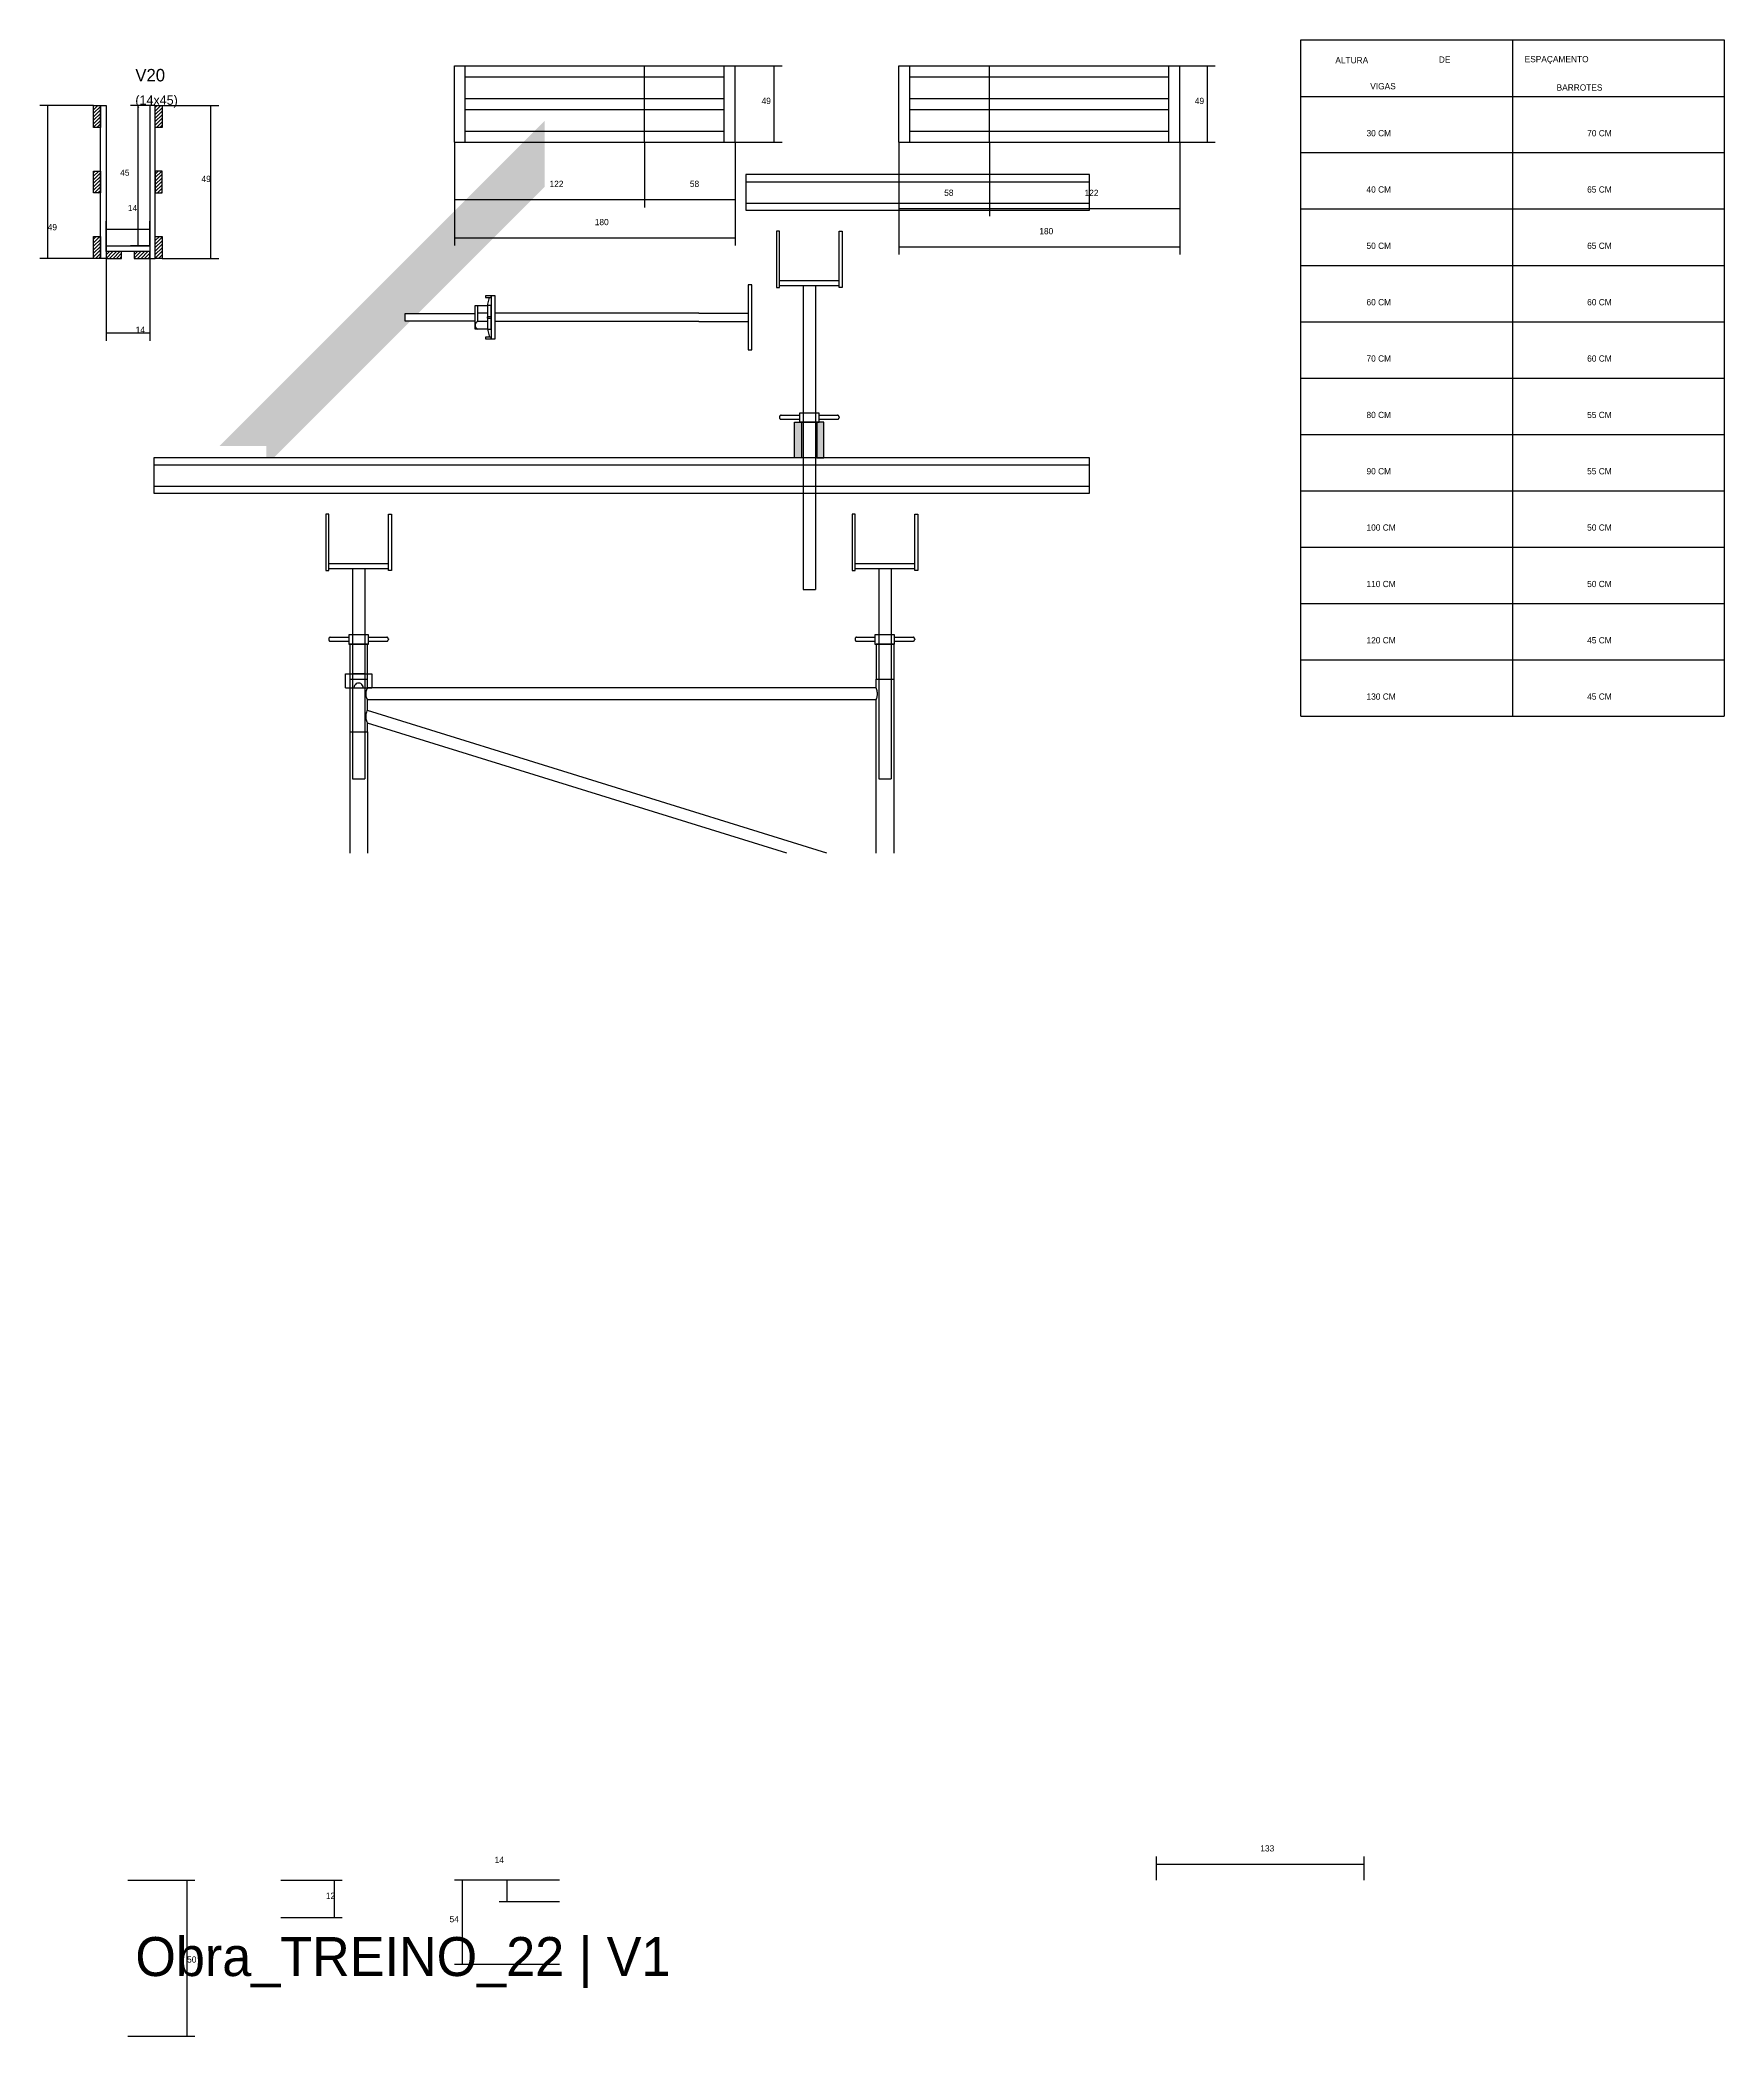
# Model space of a CAD drawing. Header units: metres. Extents: x -2848 to 21926, y -45195 to 1016.
# Drawn here: x 14339 to 15419, y -32048 to -30768 of the extents above; entities that cross this region are included whole.
import ezdxf

# ---------------------------------------------------------------- set-up
doc = ezdxf.new("R2010")
doc.units = ezdxf.units.M
for name, color, linetype in [('BARRA DE ANCORAGEM', 7, 'Continuous'), ('COTA', 4, 'Continuous'), ('Cota Seção (2x)', 4, 'Continuous'), ('Demarcação 2', 254, 'Continuous'), ('Escoras', 2, 'Continuous'), ('Forcador', 251, 'Continuous'), ('GARFOS', 7, 'Continuous'), ('LABEL_ID', 3, 'Continuous'), ('Madeira', 126, 'Continuous'), ('Painéis', 200, 'Continuous'), ('Perfil Metálico', 251, 'Continuous'), ('SARR_2.2x7', 40, 'Continuous'), ('Texto Seção', 7, 'Continuous')]:
    doc.layers.add(name, color=color, linetype=linetype)

msp = doc.modelspace()

# ---------------------------------------------------------------- texts
at = {"layer": 'COTA'}
for s, p in [('49', (14801.6, -30809.5)), ('49', (15079.4, -30809.5)), ('49', (14442.4, -30859.5)), ('122', (14665.6, -30862.7)), ('58', (14755.6, -30862.7)), ('58', (14918.7, -30868.4)), ('122', (15008.7, -30868.5)), ('49', (14343.8, -30890.5)), ('180', (14694.6, -30887.2)), ('180', (14979.7, -30893)), ('14', (14400.2, -30956.3)), ('14', (14630.4, -31937.5)), ('133', (15121.4, -31930.1)), ('12', (14522.2, -31960.5)), ('54', (14601.5, -31975.5))]:
    msp.add_text(s, height=4, dxfattribs=at).set_placement(p)
at = {"layer": 'Cota Seção (2x)'}
for s, p in [('45', (14390.3, -30855.5)), ('14', (14395.2, -30878.2)), ('50', (14433.2, -32001.4))]:
    msp.add_text(s, height=4, dxfattribs=at).set_placement(p)
at = {"layer": 'GARFOS'}
for s, p in [('ALTURA   ', (15169.5, -30783.4)), ('DE', (15235.9, -30783)), ('ESPAÇAMENTO', (15290.9, -30782.7)), ('VIGAS', (15191.9, -30800.1)), ('BARROTES', (15311.4, -30800.9)), ('30 CM', (15189.5, -30830.2)), ('70 CM', (15331, -30830.2)), ('40 CM', (15189.5, -30866.3)), ('65 CM', (15331, -30866.3)), ('50 CM', (15189.5, -30902.4)), ('65 CM', (15331, -30902.4)), ('60 CM', (15189.5, -30938.6)), ('60 CM', (15331, -30938.6)), ('70 CM', (15189.5, -30974.7)), ('60 CM', (15331, -30974.7)), ('80 CM', (15189.5, -31010.9)), ('55 CM', (15331, -31010.9)), ('90 CM', (15189.5, -31047)), ('55 CM', (15331, -31047)), ('100 CM', (15189.5, -31083.1)), ('50 CM', (15331, -31083.1)), ('110 CM', (15189.5, -31119.3)), ('50 CM', (15331, -31119.3)), ('120 CM', (15189.5, -31155.4)), ('45 CM', (15331, -31155.4)), ('130 CM', (15189.5, -31191.5)), ('45 CM', (15331, -31191.5))]:
    msp.add_text(s, height=4, dxfattribs=at).set_placement(p)
at = {"layer": 'LABEL_ID'}
msp.add_text('Obra_TREINO_22 | V1', height=25, dxfattribs=at).set_placement((14400, -32010))
at = {"layer": 'Texto Seção'}
for s, height, p in [('V20', 8, (14400, -30795)), ('(14x45)', 6, (14400, -30810))]:
    msp.add_text(s, height=height, dxfattribs=at).set_placement(p)

# ---------------------------------------------------------------- hatches: boundary and pattern name
at = {"layer": 'Demarcação 2'}
h = msp.add_hatch(color=8, dxfattribs=at)
h.dxf.hatch_style = 1
h.paths.add_polyline_path([(14662.4, -30862.7), (14662.4, -30820.3), (14453.9, -31028.8), (14484, -31028.8), (14484, -31036.3), (14488.8, -31036.3), (14576.6, -30948.5), (14572.9, -30948.5), (14572.9, -30944.1), (14581, -30944.1)])
at = {"layer": 'Madeira'}
h = msp.add_hatch(dxfattribs=at)
h.set_pattern_fill('ANSI31', scale=0.5)
h.paths.add_polyline_path([(14377.6, -30810.5), (14373.2, -30810.5), (14373.2, -30824.5), (14377.6, -30824.5)])
h = msp.add_hatch(dxfattribs=at)
h.set_pattern_fill('ANSI31', scale=0.5)
h.paths.add_polyline_path([(14417.2, -30810.5), (14412.8, -30810.5), (14412.8, -30824.5), (14417.2, -30824.5)])
h = msp.add_hatch(dxfattribs=at)
h.set_pattern_fill('ANSI31', scale=0.5)
h.paths.add_polyline_path([(14377.6, -30852.5), (14373.2, -30852.5), (14373.2, -30866.5), (14377.6, -30866.5)])
h = msp.add_hatch(dxfattribs=at)
h.set_pattern_fill('ANSI31', scale=0.5)
h.paths.add_polyline_path([(14412.8, -30852.5), (14417.2, -30852.5), (14417.2, -30866.5), (14412.8, -30866.5)])
h = msp.add_hatch(dxfattribs=at)
h.set_pattern_fill('ANSI31', scale=0.5)
h.paths.add_polyline_path([(14377.6, -30894.5), (14373.2, -30894.5), (14373.2, -30908.5), (14377.6, -30908.5)])
h = msp.add_hatch(dxfattribs=at)
h.set_pattern_fill('ANSI31', scale=0.5)
h.paths.add_polyline_path([(14417.2, -30894.5), (14412.8, -30894.5), (14412.8, -30908.5), (14417.2, -30908.5)])
h = msp.add_hatch(dxfattribs=at)
h.set_pattern_fill('ANSI31', scale=0.5)
h.paths.add_polyline_path([(14381.2, -30904.1), (14381.2, -30908.5), (14381.2, -30908.5), (14391.2, -30908.5), (14391.2, -30908.5), (14391.2, -30904.1), (14391.2, -30904.1), (14381.2, -30904.1)])
h = msp.add_hatch(dxfattribs=at)
h.set_pattern_fill('ANSI31', scale=0.5)
h.paths.add_polyline_path([(14399.2, -30904.1), (14399.2, -30908.5), (14399.2, -30908.5), (14409.2, -30908.5), (14409.2, -30908.5), (14409.2, -30904.1), (14409.2, -30904.1), (14399.2, -30904.1)])
at = {"layer": 'Perfil Metálico'}
h = msp.add_hatch(color=8, dxfattribs=at)
h.dxf.hatch_style = 1
h.paths.add_polyline_path([(14822.7, -31036.3), (14827.2, -31036.3), (14827.2, -31013.5), (14822.7, -31013.5)])
h = msp.add_hatch(color=8, dxfattribs=at)
h.dxf.hatch_style = 1
h.paths.add_polyline_path([(14837.1, -31036.3), (14841.6, -31036.3), (14841.6, -31013.5), (14837.1, -31013.5)])

# ---------------------------------------------------------------- linework, layer by layer
at = {"layer": 'BARRA DE ANCORAGEM'}
for p, q in [((14625.8, -30938.8), (14627, -30933.5)), ((14628.1, -30932.6), (14628.1, -30960)), ((14618, -30950.9), (14617.9, -30951.4)), ((14617.9, -30951.4), (14618, -30951.9)), ((14618.1, -30950.4), (14618, -30950.9)), ((14618, -30951.9), (14618.1, -30952.4)), ((14618.4, -30949.9), (14618.1, -30950.4)), ((14618.1, -30952.4), (14618.4, -30952.9)), ((14618.8, -30949.5), (14618.4, -30949.9)), ((14619.2, -30949.2), (14618.8, -30949.5)), ((14619.7, -30949), (14619.2, -30949.2)), ((14662.4, -30943.7), (14630.8, -30943.7)), ((14662.4, -30949), (14630.8, -30949)), ((14761.4, -30943.7), (14662.4, -30943.7)), ((14761.4, -30949), (14662.4, -30949)), ((14761.4, -30943.7), (14792.9, -30943.7)), ((14761.4, -30949), (14792.9, -30949)), ((14618.4, -30952.9), (14618.8, -30953.3)), ((14618.8, -30953.3), (14619.2, -30953.6)), ((14619.2, -30953.6), (14619.7, -30953.8)), ((14625.8, -30953.8), (14627, -30959.1))]:
    msp.add_line(p, q, dxfattribs=at)
for points in [[(14795.3, -30967.1), (14795.3, -30925.5), (14792.9, -30925.5), (14792.9, -30967.1)], [(14628.1, -30932.6), (14624.6, -30932.6), (14624.6, -30933.5), (14628.1, -30933.5)], [(14628.1, -30938.8), (14625.8, -30938.8), (14625.8, -30953.8), (14628.1, -30953.8)], [(14630.8, -30960), (14630.8, -30932.6), (14628.1, -30932.6), (14628.1, -30960)], [(14617.9, -30944.1), (14572.9, -30944.1), (14572.9, -30948.5), (14617.9, -30948.5)], [(14628.1, -30959.1), (14624.6, -30959.1), (14624.6, -30960), (14628.1, -30960)]]:
    msp.add_lwpolyline(points, close=True, dxfattribs=at)
for points in [[(14625.8, -30953.8), (14617.9, -30953.8), (14617.9, -30938.8), (14625.8, -30938.8)], [(14625.8, -30943.7), (14619.7, -30943.7), (14619.7, -30938.8)], [(14625.8, -30949), (14619.7, -30949), (14619.7, -30943.7)], [(14625.8, -30946.8), (14628.1, -30946.8), (14628.1, -30945.9), (14625.8, -30945.9), (14625.8, -30946.8), (14625.8, -30945.9)]]:
    msp.add_lwpolyline(points, dxfattribs=at)
at = {"layer": 'COTA'}
for p, q in [((14784.6, -30785), (14814.7, -30785)), ((14809.7, -30834), (14809.7, -30785)), ((15069.7, -30785), (15092.5, -30785)), ((15087.5, -30834), (15087.5, -30785)), ((14373.2, -30810.5), (14338.8, -30810.5)), ((14343.8, -30908.5), (14343.8, -30810.5)), ((14417.2, -30810.5), (14453.5, -30810.5)), ((14448.5, -30908.5), (14448.5, -30810.5)), ((14604.6, -30834), (14604.6, -30875.8)), ((14604.6, -30834), (14604.6, -30900.3)), ((14726.6, -30834), (14726.6, -30875.8)), ((14726.6, -30834), (14726.6, -30875.8)), ((14784.6, -30834), (14784.6, -30875.8)), ((14784.6, -30834), (14784.6, -30900.3)), ((14784.6, -30834), (14814.7, -30834)), ((14889.7, -30834), (14889.7, -30881.5)), ((14889.7, -30834), (14889.7, -30906.1)), ((14947.7, -30834), (14947.7, -30881.5)), ((14947.7, -30834), (14947.7, -30881.5)), ((15069.7, -30834), (15069.7, -30881.5)), ((15069.7, -30834), (15069.7, -30906.1)), ((15069.7, -30834), (15092.5, -30834)), ((14604.6, -30870.8), (14726.6, -30870.8)), ((14726.6, -30870.8), (14784.6, -30870.8)), ((14889.7, -30876.5), (14947.7, -30876.5)), ((14947.7, -30876.5), (15069.7, -30876.5)), ((14604.6, -30895.3), (14784.6, -30895.3)), ((14889.7, -30901.1), (15069.7, -30901.1)), ((14373.2, -30908.5), (14338.8, -30908.5)), ((14381.2, -30908.5), (14381.2, -30961.3)), ((14409.2, -30908.5), (14409.2, -30961.3)), ((14417.2, -30908.5), (14453.5, -30908.5)), ((14381.2, -30956.3), (14409.2, -30956.3)), ((15054.9, -31948.5), (15054.9, -31933.3)), ((15054.9, -31938.3), (15187.9, -31938.3)), ((15187.9, -31948.5), (15187.9, -31933.3)), ((14493.2, -31948.5), (14532.7, -31948.5)), ((14527.7, -31972.5), (14527.7, -31948.5)), ((14671.9, -31948.5), (14604.7, -31948.5)), ((14609.7, -32002.5), (14609.7, -31948.5)), ((14671.9, -31948.5), (14633.4, -31948.5)), ((14638.4, -31962.5), (14638.4, -31948.5)), ((14671.9, -31962.5), (14633.4, -31962.5)), ((14493.2, -31972.5), (14532.7, -31972.5)), ((14671.9, -32002.5), (14604.7, -32002.5))]:
    msp.add_line(p, q, dxfattribs=at)
at = {"layer": 'Cota Seção (2x)'}
for p, q in [((14409.2, -30810.5), (14396.8, -30810.5)), ((14401.8, -30900.5), (14401.8, -30810.5)), ((14381.2, -30900.5), (14381.2, -30884.7)), ((14409.2, -30900.5), (14409.2, -30884.7)), ((14381.2, -30889.7), (14409.2, -30889.7)), ((14409.2, -30900.5), (14396.8, -30900.5)), ((14395.2, -31948.5), (14438.2, -31948.5)), ((14433.2, -32048.5), (14433.2, -31948.5)), ((14395.2, -32048.5), (14438.2, -32048.5))]:
    msp.add_line(p, q, dxfattribs=at)
at = {"layer": 'Escoras'}
for p, q in [((14837.8, -31013.5), (14826.6, -31013.5)), ((14537.5, -31155.9), (14537.5, -31290)), ((14548.8, -31155.9), (14537.5, -31155.9)), ((14548.8, -31178.4), (14548.8, -31155.9)), ((14886.3, -31155.9), (14875, -31155.9)), ((14875, -31155.9), (14875, -31178.4)), ((14886.3, -31155.9), (14886.3, -31290)), ((14534.7, -31175), (14551.6, -31175)), ((14534.7, -31183.8), (14534.7, -31175)), ((14537.5, -31178.4), (14548.8, -31178.4)), ((14547.1, -31175), (14539.2, -31175)), ((14540.3, -31183), (14540.2, -31183.8)), ((14540.6, -31182.3), (14540.3, -31183)), ((14541.1, -31181.7), (14540.6, -31182.3)), ((14541.7, -31181.2), (14541.1, -31181.7)), ((14542.4, -31180.9), (14541.7, -31181.2)), ((14543.1, -31180.8), (14542.4, -31180.9)), ((14543.9, -31180.9), (14543.1, -31180.8)), ((14544.6, -31181.2), (14543.9, -31180.9)), ((14545.2, -31181.7), (14544.6, -31181.2)), ((14545.7, -31182.3), (14545.2, -31181.7)), ((14546, -31183), (14545.7, -31182.3)), ((14546.1, -31183.8), (14546, -31183)), ((14548.8, -31184), (14548.8, -31178.4)), ((14551.6, -31175), (14551.6, -31183.8)), ((14875, -31178.4), (14886.3, -31178.4)), ((14875, -31184), (14875, -31178.4)), ((14534.7, -31183.8), (14540.2, -31183.8)), ((14547.1, -31184.1), (14539.2, -31184.1)), ((14546.1, -31183.8), (14551.6, -31183.8)), ((14547.9, -31187.2), (14547.8, -31187.8)), ((14547.8, -31187.8), (14547.9, -31188.5)), ((14548.1, -31185.9), (14547.9, -31186.5)), ((14547.9, -31186.5), (14547.9, -31187.2)), ((14547.9, -31188.5), (14547.9, -31189.1)), ((14547.9, -31189.1), (14548.1, -31189.8)), ((14548.3, -31185.2), (14548.1, -31185.9)), ((14548.1, -31189.8), (14548.3, -31190.4)), ((14548.5, -31184.6), (14548.3, -31185.2)), ((14548.3, -31190.4), (14548.5, -31191)), ((14548.8, -31184), (14548.5, -31184.6)), ((14548.5, -31191), (14548.8, -31191.6)), ((14875, -31184), (14548.8, -31184)), ((14875, -31191.6), (14548.8, -31191.6)), ((14548.8, -31198), (14548.8, -31191.6)), ((14875.3, -31184.6), (14875, -31184)), ((14875, -31191.6), (14875.3, -31191)), ((14875, -31290), (14875, -31191.6)), ((14875.5, -31185.2), (14875.3, -31184.6)), ((14875.3, -31191), (14875.5, -31190.4)), ((14875.7, -31185.9), (14875.5, -31185.2)), ((14875.5, -31190.4), (14875.7, -31189.8)), ((14875.8, -31186.5), (14875.7, -31185.9)), ((14875.7, -31189.8), (14875.8, -31189.1)), ((14875.9, -31187.2), (14875.8, -31186.5)), ((14875.8, -31189.1), (14875.9, -31188.5)), ((14875.9, -31187.8), (14875.9, -31187.2)), ((14875.9, -31188.5), (14875.9, -31187.8)), ((14547.9, -31201.5), (14547.8, -31202.3)), ((14547.8, -31202.3), (14547.9, -31203)), ((14548.1, -31200.1), (14547.9, -31200.8)), ((14547.9, -31200.8), (14547.9, -31201.5)), ((14547.9, -31203), (14547.9, -31203.7)), ((14547.9, -31203.7), (14548.1, -31204.4)), ((14548.2, -31199.4), (14548.1, -31200.1)), ((14548.1, -31204.4), (14548.2, -31205.1)), ((14548.5, -31198.7), (14548.2, -31199.4)), ((14548.2, -31205.1), (14548.5, -31205.8)), ((14548.8, -31198), (14548.5, -31198.7)), ((14548.5, -31205.8), (14548.8, -31206.5)), ((14843.5, -31290), (14548.8, -31198.5)), ((14817.7, -31290), (14548.8, -31206.5)), ((14548.8, -31212.1), (14548.8, -31206.5)), ((14537.5, -31212.1), (14548.8, -31212.1)), ((14548.8, -31212.1), (14548.8, -31290))]:
    msp.add_line(p, q, dxfattribs=at)
at = {"layer": 'Forcador'}
for p, q in [((14813.1, -30922.6), (14851.3, -30922.6)), ((14813.1, -30925.8), (14851.3, -30925.8)), ((14828.2, -30925.8), (14828.2, -31036.3)), ((14836.1, -30925.8), (14836.1, -31036.3)), ((14813.2, -31009.6), (14813.1, -31009.8)), ((14813.1, -31009.8), (14813.1, -31009.9)), ((14813.1, -31009.9), (14813.1, -31010)), ((14813.1, -31010), (14813.1, -31010.1)), ((14813.1, -31010.1), (14813.1, -31010.6)), ((14813.1, -31010.6), (14813.1, -31010.7)), ((14813.1, -31010.7), (14813.1, -31010.9)), ((14813.1, -31010.9), (14813.1, -31011)), ((14813.1, -31011), (14813.2, -31011.1)), ((14813.3, -31009.5), (14813.2, -31009.6)), ((14813.2, -31011.1), (14813.3, -31011.2)), ((14813.4, -31009.3), (14813.3, -31009.4)), ((14813.3, -31009.4), (14813.3, -31009.5)), ((14813.3, -31011.2), (14813.3, -31011.3)), ((14813.3, -31011.3), (14813.4, -31011.4)), ((14813.6, -31009.3), (14813.4, -31009.3)), ((14813.4, -31011.4), (14813.6, -31011.5)), ((14813.7, -31009.2), (14813.6, -31009.3)), ((14813.6, -31011.5), (14813.7, -31011.5)), ((14813.8, -31009.2), (14813.7, -31009.2)), ((14813.7, -31011.5), (14813.8, -31011.6)), ((14813.9, -31009.1), (14813.8, -31009.2)), ((14813.8, -31011.6), (14813.9, -31011.6)), ((14814.1, -31009.1), (14813.9, -31009.1)), ((14813.9, -31011.6), (14814.1, -31011.6)), ((14814.1, -31009.1), (14825.9, -31009.1)), ((14814.1, -31011.6), (14825.9, -31011.6)), ((14838.5, -31009.1), (14850.3, -31009.1)), ((14838.5, -31011.6), (14850.3, -31011.6)), ((14850.4, -31009.1), (14850.3, -31009.1)), ((14850.3, -31011.6), (14850.4, -31011.6)), ((14850.5, -31009.2), (14850.4, -31009.1)), ((14850.4, -31011.6), (14850.5, -31011.6)), ((14850.7, -31009.2), (14850.5, -31009.2)), ((14850.5, -31011.6), (14850.7, -31011.5)), ((14850.8, -31009.3), (14850.7, -31009.2)), ((14850.7, -31011.5), (14850.8, -31011.5)), ((14850.9, -31009.3), (14850.8, -31009.3)), ((14850.8, -31011.5), (14850.9, -31011.4)), ((14851, -31009.4), (14850.9, -31009.3)), ((14850.9, -31011.4), (14851, -31011.3)), ((14851.1, -31009.5), (14851, -31009.4)), ((14851, -31011.3), (14851.1, -31011.2)), ((14851.2, -31009.6), (14851.1, -31009.5)), ((14851.1, -31011.2), (14851.2, -31011.1)), ((14851.2, -31009.8), (14851.2, -31009.6)), ((14851.3, -31009.9), (14851.2, -31009.8)), ((14851.2, -31011), (14851.3, -31010.9)), ((14851.2, -31011.1), (14851.2, -31011)), ((14851.3, -31010), (14851.3, -31009.9)), ((14851.3, -31010.1), (14851.3, -31010)), ((14851.3, -31010.1), (14851.3, -31010.6)), ((14851.3, -31010.7), (14851.3, -31010.6)), ((14851.3, -31010.9), (14851.3, -31010.7)), ((14828.2, -31036.3), (14828.2, -31059.1)), ((14836.1, -31036.3), (14836.1, -31059.1)), ((14828.2, -31059.1), (14828.2, -31120.8)), ((14836.1, -31059.1), (14836.1, -31120.8)), ((14524, -31104.1), (14562.3, -31104.1)), ((14861.5, -31104.1), (14899.8, -31104.1)), ((14524, -31107.3), (14562.3, -31107.3)), ((14539.2, -31107.3), (14539.2, -31242.3)), ((14547.1, -31107.3), (14547.1, -31242.3)), ((14861.5, -31107.3), (14899.8, -31107.3)), ((14876.7, -31107.3), (14876.7, -31242.3)), ((14884.6, -31107.3), (14884.6, -31242.3)), ((14828.2, -31120.8), (14836.1, -31120.8)), ((14524.1, -31152.1), (14524, -31152.2)), ((14524, -31152.2), (14524, -31152.4)), ((14524, -31152.4), (14524, -31152.5)), ((14524, -31152.5), (14524, -31152.9)), ((14524, -31152.9), (14524, -31153.1)), ((14524, -31153.1), (14524, -31153.2)), ((14524, -31153.2), (14524.1, -31153.3)), ((14524.2, -31151.9), (14524.1, -31152)), ((14524.1, -31152), (14524.1, -31152.1)), ((14524.1, -31153.3), (14524.1, -31153.5)), ((14524.1, -31153.5), (14524.2, -31153.6)), ((14524.3, -31151.8), (14524.2, -31151.9)), ((14524.2, -31153.6), (14524.3, -31153.7)), ((14524.4, -31151.7), (14524.3, -31151.8)), ((14524.3, -31153.7), (14524.4, -31153.8)), ((14524.5, -31151.6), (14524.4, -31151.7)), ((14524.4, -31153.8), (14524.5, -31153.8)), ((14524.6, -31151.6), (14524.5, -31151.6)), ((14524.5, -31153.8), (14524.6, -31153.9)), ((14524.8, -31151.5), (14524.6, -31151.6)), ((14524.6, -31153.9), (14524.8, -31153.9)), ((14524.9, -31151.5), (14524.8, -31151.5)), ((14524.8, -31153.9), (14524.9, -31154)), ((14525, -31151.5), (14524.9, -31151.5)), ((14524.9, -31154), (14525, -31154)), ((14525, -31151.5), (14536.8, -31151.5)), ((14525, -31154), (14536.8, -31154)), ((14549.4, -31151.5), (14561.2, -31151.5)), ((14549.4, -31154), (14561.2, -31154)), ((14561.4, -31151.5), (14561.2, -31151.5)), ((14561.2, -31154), (14561.4, -31154)), ((14561.5, -31151.5), (14561.4, -31151.5)), ((14561.4, -31154), (14561.5, -31153.9)), ((14561.6, -31151.6), (14561.5, -31151.5)), ((14561.5, -31153.9), (14561.6, -31153.9)), ((14561.7, -31151.6), (14561.6, -31151.6)), ((14561.6, -31153.9), (14561.7, -31153.8)), ((14561.9, -31151.7), (14561.7, -31151.6)), ((14561.7, -31153.8), (14561.9, -31153.8)), ((14562, -31151.8), (14561.9, -31151.7)), ((14561.9, -31153.8), (14562, -31153.7)), ((14562, -31151.9), (14562, -31151.8)), ((14562.1, -31152), (14562, -31151.9)), ((14562, -31153.6), (14562.1, -31153.5)), ((14562, -31153.7), (14562, -31153.6)), ((14562.2, -31152.1), (14562.1, -31152)), ((14562.1, -31153.5), (14562.2, -31153.3)), ((14562.2, -31152.2), (14562.2, -31152.1)), ((14562.2, -31152.4), (14562.2, -31152.2)), ((14562.3, -31152.5), (14562.2, -31152.4)), ((14562.2, -31153.1), (14562.3, -31152.9)), ((14562.2, -31153.2), (14562.2, -31153.1)), ((14562.2, -31153.3), (14562.2, -31153.2)), ((14562.3, -31152.5), (14562.3, -31152.9)), ((14861.6, -31152.1), (14861.5, -31152.2)), ((14861.5, -31152.2), (14861.5, -31152.4)), ((14861.5, -31152.4), (14861.5, -31152.5)), ((14861.5, -31152.5), (14861.5, -31152.9)), ((14861.5, -31152.9), (14861.5, -31153.1)), ((14861.5, -31153.1), (14861.5, -31153.2)), ((14861.5, -31153.2), (14861.6, -31153.3)), ((14861.7, -31151.9), (14861.6, -31152)), ((14861.6, -31152), (14861.6, -31152.1)), ((14861.6, -31153.3), (14861.6, -31153.5)), ((14861.6, -31153.5), (14861.7, -31153.6)), ((14861.8, -31151.8), (14861.7, -31151.9)), ((14861.7, -31153.6), (14861.8, -31153.7)), ((14861.9, -31151.7), (14861.8, -31151.8)), ((14861.8, -31153.7), (14861.9, -31153.8)), ((14862, -31151.6), (14861.9, -31151.7)), ((14861.9, -31153.8), (14862, -31153.8)), ((14862.1, -31151.6), (14862, -31151.6)), ((14862, -31153.8), (14862.1, -31153.9)), ((14862.3, -31151.5), (14862.1, -31151.6)), ((14862.1, -31153.9), (14862.3, -31153.9)), ((14862.4, -31151.5), (14862.3, -31151.5)), ((14862.3, -31153.9), (14862.4, -31154)), ((14862.5, -31151.5), (14862.4, -31151.5)), ((14862.4, -31154), (14862.5, -31154)), ((14862.5, -31151.5), (14874.3, -31151.5)), ((14862.5, -31154), (14874.3, -31154)), ((14886.9, -31151.5), (14898.7, -31151.5)), ((14886.9, -31154), (14898.7, -31154)), ((14898.9, -31151.5), (14898.7, -31151.5)), ((14898.7, -31154), (14898.9, -31154)), ((14899, -31151.5), (14898.9, -31151.5)), ((14898.9, -31154), (14899, -31153.9)), ((14899.1, -31151.6), (14899, -31151.5)), ((14899, -31153.9), (14899.1, -31153.9)), ((14899.2, -31151.6), (14899.1, -31151.6)), ((14899.1, -31153.9), (14899.2, -31153.8)), ((14899.4, -31151.7), (14899.2, -31151.6)), ((14899.2, -31153.8), (14899.4, -31153.8)), ((14899.5, -31151.8), (14899.4, -31151.7)), ((14899.4, -31153.8), (14899.5, -31153.7)), ((14899.5, -31151.9), (14899.5, -31151.8)), ((14899.6, -31152), (14899.5, -31151.9)), ((14899.5, -31153.6), (14899.6, -31153.5)), ((14899.5, -31153.7), (14899.5, -31153.6)), ((14899.7, -31152.1), (14899.6, -31152)), ((14899.6, -31153.5), (14899.7, -31153.3)), ((14899.7, -31152.2), (14899.7, -31152.1)), ((14899.7, -31152.4), (14899.7, -31152.2)), ((14899.8, -31152.5), (14899.7, -31152.4)), ((14899.7, -31153.1), (14899.8, -31152.9)), ((14899.7, -31153.2), (14899.7, -31153.1)), ((14899.7, -31153.3), (14899.7, -31153.2)), ((14899.8, -31152.5), (14899.8, -31152.9)), ((14539.2, -31242.3), (14547.1, -31242.3)), ((14876.7, -31242.3), (14884.6, -31242.3))]:
    msp.add_line(p, q, dxfattribs=at)
for points in [[(14811.1, -30891.1), (14811.1, -30927.1), (14813.1, -30927.1), (14813.1, -30891.1)], [(14853.2, -30891.1), (14853.2, -30927.1), (14851.3, -30927.1), (14851.3, -30891.1)], [(14825.9, -31007.7), (14825.9, -31013.5), (14838.5, -31013.5), (14838.5, -31007.7)], [(14522.1, -31072.6), (14522.1, -31108.6), (14524, -31108.6), (14524, -31072.6)], [(14564.2, -31072.6), (14564.2, -31108.6), (14562.3, -31108.6), (14562.3, -31072.6)], [(14859.6, -31072.6), (14859.6, -31108.6), (14861.5, -31108.6), (14861.5, -31072.6)], [(14901.7, -31072.6), (14901.7, -31108.6), (14899.8, -31108.6), (14899.8, -31072.6)], [(14536.8, -31150), (14536.8, -31155.9), (14549.4, -31155.9), (14549.4, -31150)], [(14874.3, -31150), (14874.3, -31155.9), (14886.9, -31155.9), (14886.9, -31150)]]:
    msp.add_lwpolyline(points, close=True, dxfattribs=at)
at = {"layer": 'GARFOS'}
for p, q in [((15147.3, -31202.1), (15147.3, -30768.4)), ((15147.3, -30768.4), (15418.8, -30768.4)), ((15283.1, -30768.4), (15283.1, -31202.1)), ((15418.8, -30768.4), (15418.8, -31202.1)), ((15147.3, -30804.6), (15418.8, -30804.6)), ((15147.3, -30804.6), (15418.8, -30804.6)), ((15147.3, -30840.7), (15418.8, -30840.7)), ((15147.3, -30876.8), (15418.8, -30876.8)), ((15147.3, -30913), (15418.8, -30913)), ((15147.3, -30949.1), (15418.8, -30949.1)), ((15147.3, -30985.3), (15418.8, -30985.3)), ((15147.3, -31021.4), (15418.8, -31021.4)), ((15147.3, -31057.5), (15418.8, -31057.5)), ((15147.3, -31093.7), (15418.8, -31093.7)), ((15147.3, -31129.8), (15418.8, -31129.8)), ((15147.3, -31165.9), (15418.8, -31165.9)), ((15147.3, -31202.1), (15418.8, -31202.1))]:
    msp.add_line(p, q, dxfattribs=at)
at = {"layer": 'Madeira'}
for points in [[(14377.6, -30810.5), (14377.6, -30824.5), (14373.2, -30824.5), (14373.2, -30810.5)], [(14417.2, -30810.5), (14417.2, -30824.5), (14412.8, -30824.5), (14412.8, -30810.5)], [(14377.6, -30852.5), (14377.6, -30866.5), (14373.2, -30866.5), (14373.2, -30852.5)], [(14412.8, -30852.5), (14412.8, -30866.5), (14417.2, -30866.5), (14417.2, -30852.5)], [(14377.6, -30894.5), (14377.6, -30908.5), (14373.2, -30908.5), (14373.2, -30894.5)], [(14417.2, -30894.5), (14417.2, -30908.5), (14412.8, -30908.5), (14412.8, -30894.5)], [(14391.2, -30904.1), (14381.2, -30904.1), (14381.2, -30908.5), (14391.2, -30908.5)], [(14409.2, -30904.1), (14399.2, -30904.1), (14399.2, -30908.5), (14409.2, -30908.5)]]:
    msp.add_lwpolyline(points, close=True, dxfattribs=at)
at = {"layer": 'Painéis'}
for p, q in [((14604.6, -30785), (14784.6, -30785)), ((14604.6, -30834), (14604.6, -30785)), ((14726.6, -30834), (14726.6, -30785)), ((14784.6, -30834), (14784.6, -30785)), ((14889.7, -30785), (15069.7, -30785)), ((14889.7, -30834), (14889.7, -30785)), ((14947.7, -30834), (14947.7, -30785)), ((15069.7, -30834), (15069.7, -30785)), ((14604.6, -30834), (14784.6, -30834)), ((14889.7, -30834), (15069.7, -30834))]:
    msp.add_line(p, q, dxfattribs=at)
for points in [[(14377.6, -30908.5), (14377.6, -30810.5), (14381.2, -30810.5), (14381.2, -30908.5)], [(14412.8, -30908.5), (14412.8, -30810.5), (14409.2, -30810.5), (14409.2, -30908.5)], [(14381.2, -30900.5), (14409.2, -30900.5), (14409.2, -30904.1), (14381.2, -30904.1)]]:
    msp.add_lwpolyline(points, close=True, dxfattribs=at)
at = {"layer": 'Perfil Metálico'}
for p, q in [((14791.4, -30859.3), (15011.9, -30859.3)), ((14791.4, -30873.1), (15011.9, -30873.1)), ((14411.9, -31040.8), (15011.9, -31040.8)), ((14411.9, -31054.6), (15011.9, -31054.6))]:
    msp.add_line(p, q, dxfattribs=at)
for points in [[(14791.4, -30877.6), (15011.9, -30877.6), (15011.9, -30854.8), (14791.4, -30854.8)], [(14827.2, -31036.3), (14822.7, -31036.3), (14822.7, -31013.5), (14827.2, -31013.5)], [(14837.1, -31036.3), (14841.6, -31036.3), (14841.6, -31013.5), (14837.1, -31013.5)], [(14411.9, -31059.1), (15011.9, -31059.1), (15011.9, -31036.3), (14411.9, -31036.3)]]:
    msp.add_lwpolyline(points, close=True, dxfattribs=at)
at = {"layer": 'SARR_2.2x7'}
for p, q in [((14611.6, -30834), (14611.6, -30785)), ((14777.6, -30834), (14777.6, -30785)), ((14896.7, -30834), (14896.7, -30785)), ((15062.7, -30834), (15062.7, -30785)), ((14611.6, -30792), (14726.6, -30792)), ((14726.6, -30792), (14777.6, -30792)), ((14896.7, -30792), (14947.7, -30792)), ((14947.7, -30792), (15062.7, -30792)), ((14611.6, -30806), (14726.6, -30806)), ((14726.6, -30806), (14777.6, -30806)), ((14896.7, -30806), (14947.7, -30806)), ((14947.7, -30806), (15062.7, -30806)), ((14611.6, -30813), (14726.6, -30813)), ((14726.6, -30813), (14777.6, -30813)), ((14896.7, -30813), (14947.7, -30813)), ((14947.7, -30813), (15062.7, -30813)), ((14611.6, -30827), (14726.6, -30827)), ((14726.6, -30827), (14777.6, -30827)), ((14896.7, -30827), (14947.7, -30827)), ((14947.7, -30827), (15062.7, -30827))]:
    msp.add_line(p, q, dxfattribs=at)

msp.set_redraw_order([(e.dxf.handle, doc.entitydb.next_handle()) for e in msp.query("TEXT MTEXT ATTDEF DIMENSION ARC_DIMENSION")])  # texts and dimensions are drawn at this point

doc.saveas('drawing.dxf')
